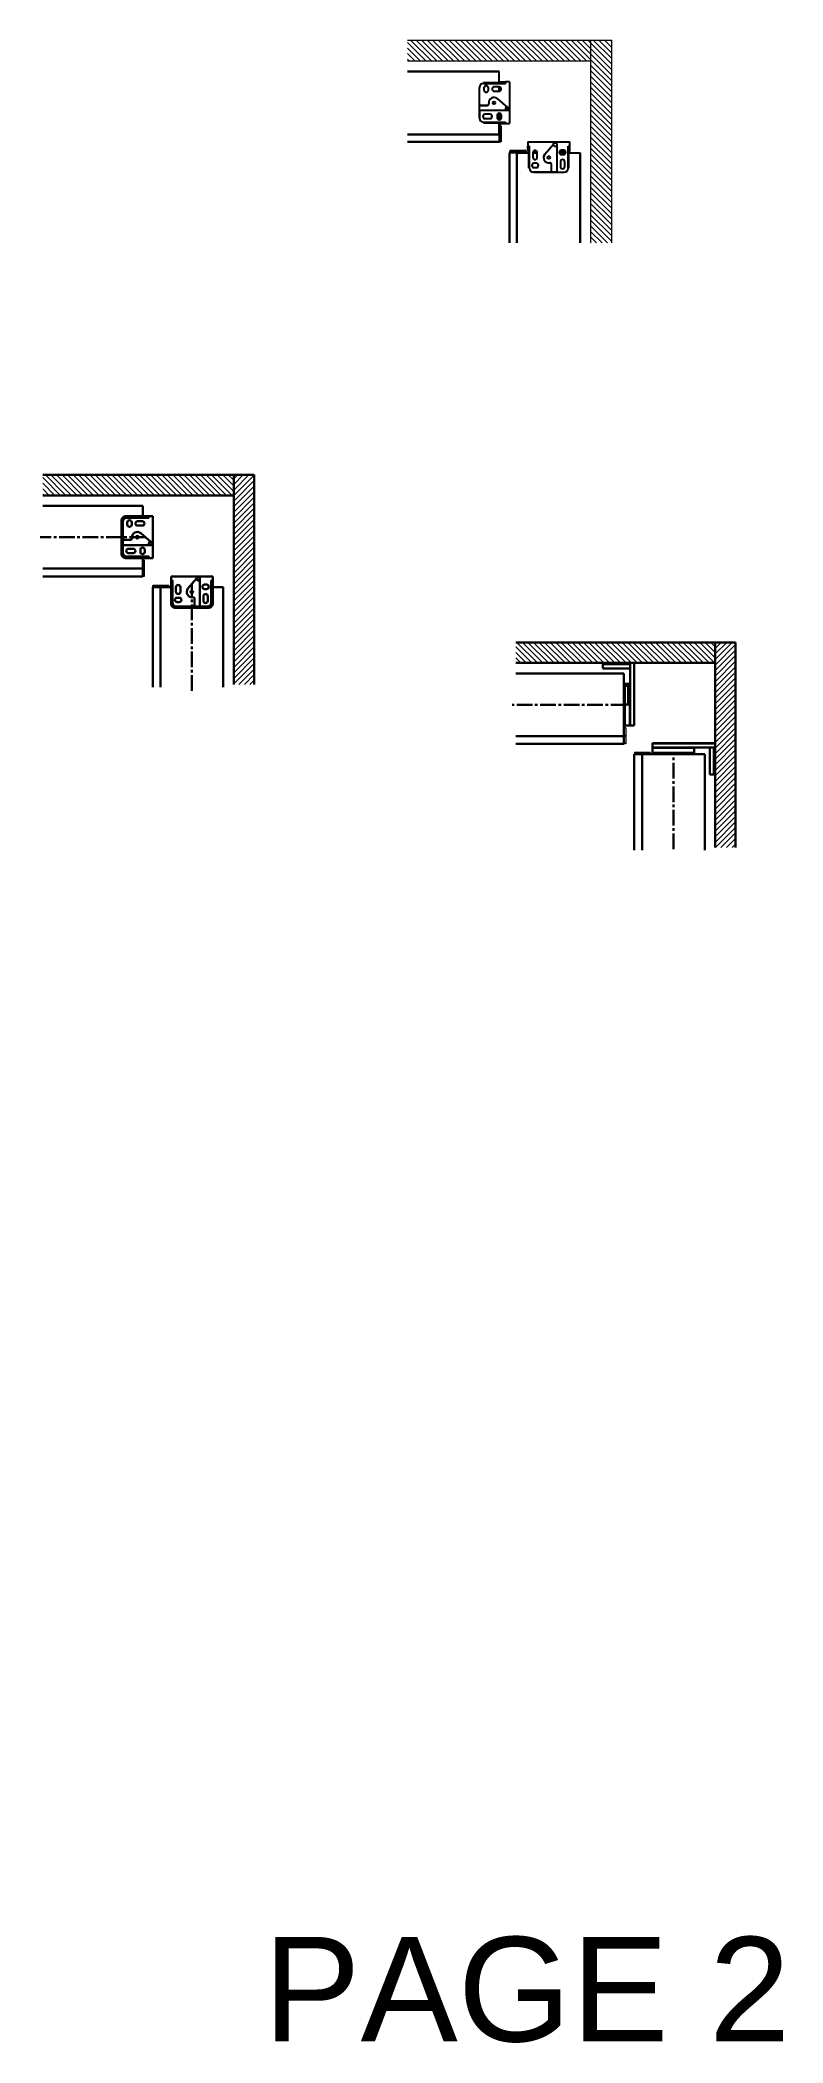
# Model space of a CAD drawing. Header units: inches. Extents: x 400 to 591, y -105 to 194.
# Drawn here: x 555.2 to 590.8, y -10.5 to 85.3 of the extents above; entities that cross this region are included whole.
import ezdxf

# ---------------------------------------------------------------- set-up
doc = ezdxf.new("R2010")
doc.units = ezdxf.units.IN
doc.header["$MEASUREMENT"] = 0
doc.linetypes.add('CENTER2', pattern=[1.125, 0.75, -0.125, 0.125, -0.125])
doc.linetypes.add('HIDDEN', pattern=[0.2, 0.1, -0.1])
for name, color, linetype in [('02__PRT_ALL_AXES', 7, 'Continuous'), ('07__PRT_ALL_ROUNDS', 7, 'Continuous'), ('08_PRT_ALL_FEATURES', 7, 'Continuous')]:
    doc.layers.add(name, color=color, linetype=linetype)
for name, color, linetype, lineweight in [('CENTERLINE', 7, 'CENTER2', 30), ('FABRIC-ROLL', 7, 'Continuous', 30), ('HEMBAR-ENDCAP', 7, 'Continuous', 9), ('SHADE-BRACKET', 7, 'Continuous', 30), ('STRUCTURE-SUB-STRUCTURE_THICK', 7, 'Continuous', 30), ('STRUCTURE-SUB-STRUCTURE_THIN', 7, 'Continuous', 9)]:
    doc.layers.add(name, color=color, linetype=linetype, lineweight=lineweight)
doc.styles.get("Standard").update_dxf_attribs({"font": 'arial.ttf'})

msp = doc.modelspace()

# ---------------------------------------------------------------- texts
at = {"layer": 'STRUCTURE-SUB-STRUCTURE_THIN', "insert": (565.933025, -5.478554), "char_height": 5, "attachment_point": 1}
msp.add_mtext_dynamic_manual_height_columns('PAGE 2', width=35.27381592, gutter_width=1, heights=[0], dxfattribs=at)

# ---------------------------------------------------------------- blocks, each defined once
blk = doc.blocks.new('*U28')
at = {"layer": 'CENTERLINE', "color": 0, "linetype": 'CENTER2', "transparency": 16777216}
blk.add_line((2.732, 0), (-2.732, 0), dxfattribs=at)
blk = doc.blocks.new('*U29')
at = {"layer": 'CENTERLINE', "color": 0, "linetype": 'CENTER2', "transparency": 16777216}
blk.add_line((0, -2.328), (0, 2.328), dxfattribs=at)
blk = doc.blocks.new('*U55')
at = {"layer": 'CENTERLINE', "color": 0, "linetype": 'CENTER2', "transparency": 16777216}
blk.add_line((2.385, 0), (-2.65, 0), dxfattribs=at)

# ---------------------------------------------------------------- hatches: boundary and pattern name
at = {"layer": 'STRUCTURE-SUB-STRUCTURE_THIN', "linetype": 'HIDDEN', "transparency": 33554559}
h = msp.add_hatch(dxfattribs=at)
h.set_pattern_fill('ANSI31', color=256, scale=1.5, angle=90)
h.set_pattern_definition([(135, (-0.93026, 0), (-0.13258252, -0.13258252), [])])
h.paths.add_polyline_path([(581.605834, 85.286519), (572.838852, 85.286519), (572.838852, 84.286519), (581.605834, 84.286519)])
h.paths.add_polyline_path([(582.605834, 85.286519), (581.605834, 85.286519), (581.605834, 75.585568), (582.605834, 75.585568)])
at = {"layer": 'STRUCTURE-SUB-STRUCTURE_THIN', "transparency": 33554559}
h = msp.add_hatch(dxfattribs=at)
h.set_pattern_fill('ANSI31', color=256, scale=1.5, angle=90)
h.set_pattern_definition([(135, (1.00983, 0.87814), (-0.13258252, -0.13258252), [])])
h.paths.add_polyline_path([(555.374905, 64.481415), (555.374905, 64.101389), (555.374905, 63.5), (564.518585, 63.5), (564.518585, 64.481415)])
h = msp.add_hatch(dxfattribs=at)
h.set_pattern_fill('ANSI31', color=256, scale=1.5)
h.set_pattern_definition([(45, (1.00983, 0.87814), (-0.13258252, 0.13258252), [])])
h.paths.add_polyline_path([(564.518585, 54.455221), (564.687713, 54.456091), (565.5, 54.455221), (565.5, 64.481415), (564.518585, 64.481415)])
h = msp.add_hatch(dxfattribs=at)
h.set_pattern_fill('ANSI31', color=256, scale=1.5, angle=90)
h.paths.add_polyline_path([(587.567072, 55.481814), (587.567072, 56.463229), (578.025564, 56.463229), (578.025564, 56.429366), (578.025564, 55.7137), (578.025564, 55.481814)])
h = msp.add_hatch(dxfattribs=at)
h.set_pattern_fill('ANSI31', color=256, scale=1.5)
h.paths.add_polyline_path([(587.567072, 46.645442), (588.548487, 46.645442), (588.548487, 47.08462), (588.548487, 56.463229), (587.567072, 56.463229)])

# ---------------------------------------------------------------- linework, layer by layer
at = {"layer": '02__PRT_ALL_AXES', "color": 7}
for p, q in [((577.220611, 83.249019), (577.220611, 83.786519)), ((577.220611, 82.837769), (577.220611, 83.047769)), ((577.220611, 81.477114), (577.220611, 81.783425)), ((577.220611, 80.786519), (577.220611, 81.324019)), ((578.105834, 79.896132), (578.643334, 79.896132)), ((578.844584, 79.896132), (579.054042, 79.896132)), ((580.109608, 79.896132), (580.414559, 79.896132)), ((580.568334, 79.896132), (581.105833, 79.896132))]:
    msp.add_line(p, q, dxfattribs=at)
for centre in [(576.980827, 82.286519), (579.605834, 79.661509)]:
    msp.add_circle(centre, 0.0625, dxfattribs=at)
at = {"layer": '07__PRT_ALL_ROUNDS', "color": 7}
for p, q in [((576.477284, 83.247019), (576.477284, 83.211519)), ((577.238111, 83.045329), (577.238111, 82.84021)), ((577.280827, 83.286516), (577.280827, 83.249019)), ((577.280827, 83.026988), (577.280827, 82.858551)), ((577.520827, 83.286516), (577.520827, 83.249019)), ((577.238111, 81.78381), (577.238111, 81.476728)), ((576.477284, 81.326019), (576.477284, 81.361519)), ((577.280827, 81.286522), (577.280827, 81.324019)), ((577.280827, 81.315862), (577.520827, 81.315862)), ((577.520827, 81.286522), (577.520827, 81.324019)), ((578.605837, 80.201509), (578.643334, 80.201509)), ((578.605837, 79.961509), (578.643334, 79.961509)), ((578.865365, 79.961509), (579.033803, 79.961509)), ((580.568334, 80.201509), (580.605832, 80.201509)), ((580.568334, 79.961509), (580.605832, 79.961509)), ((580.576492, 79.961509), (580.576492, 80.201509)), ((578.645334, 79.157967), (578.680834, 79.157967)), ((580.566334, 79.157967), (580.530834, 79.157967))]:
    msp.add_line(p, q, dxfattribs=at)
at = {"layer": '07__PRT_ALL_ROUNDS', "color": 8}
for p, q in [((577.650827, 81.999019), (577.650827, 82.058563)), ((580.594182, 79.961509), (580.594182, 80.201509))]:
    msp.add_line(p, q, dxfattribs=at)
at = {"layer": '08_PRT_ALL_FEATURES', "color": 7}
for p, q in [((576.280827, 81.549519), (576.280827, 83.023519)), ((576.282827, 82.163519), (576.282827, 83.023519)), ((576.468827, 83.211519), (577.530827, 83.211519)), ((576.468827, 83.209519), (577.532827, 83.209519)), ((576.479284, 83.249019), (576.477284, 83.247019)), ((576.477284, 83.247019), (577.530827, 83.247019)), ((576.479296, 83.249019), (577.530827, 83.249019)), ((576.500827, 82.992269), (576.500827, 82.893269)), ((576.562827, 83.247019), (576.563435, 83.249019)), ((576.562827, 83.247019), (576.562827, 83.211519)), ((576.710827, 82.893269), (576.710827, 82.992269)), ((577.219577, 83.047769), (576.992077, 83.047769)), ((576.992077, 82.837769), (577.219577, 82.837769)), ((577.142877, 82.476887), (577.630827, 82.061519)), ((577.144174, 82.47841), (577.631567, 82.063516)), ((577.228111, 82.838893), (577.228111, 83.046646)), ((577.280827, 83.286519), (577.520827, 83.286519)), ((577.530827, 83.284519), (577.532827, 83.286519)), ((577.530827, 83.284519), (577.530827, 83.211519)), ((577.532827, 83.209519), (577.530827, 83.211519)), ((577.531827, 83.285519), (577.532827, 83.284519)), ((577.728827, 83.286519), (577.532827, 83.286519)), ((577.532827, 83.284519), (577.532827, 83.209519)), ((577.728827, 83.284519), (577.532827, 83.284519)), ((577.728827, 83.286519), (577.730827, 83.284519)), ((577.728827, 83.284519), (577.729827, 83.285519)), ((577.728827, 83.284519), (577.728827, 81.288519)), ((577.730827, 83.284519), (577.730827, 81.288519)), ((576.280827, 82.161519), (576.282827, 82.163519)), ((576.280827, 82.161519), (576.661511, 82.161519)), ((576.280827, 81.909519), (576.282827, 81.911519)), ((576.281827, 81.910519), (576.282827, 81.909519)), ((576.282827, 82.163519), (576.661511, 82.163519)), ((576.282827, 81.911519), (576.282827, 82.161519)), ((577.630827, 81.911519), (576.282827, 81.911519)), ((576.282827, 81.909519), (576.282827, 81.549519)), ((577.630827, 81.909519), (576.282827, 81.909519)), ((576.781577, 81.735269), (576.554077, 81.735269)), ((576.554077, 81.525269), (576.781577, 81.525269)), ((577.125827, 81.679769), (577.125827, 81.580769)), ((577.228111, 81.476127), (577.228111, 81.784412)), ((577.280827, 81.771738), (577.280827, 81.488801)), ((577.282827, 81.770909), (577.282827, 81.48963)), ((577.335827, 81.580769), (577.335827, 81.679769)), ((577.670827, 81.999019), (577.610827, 81.999019)), ((577.670827, 81.999019), (577.670827, 82.049377)), ((577.680827, 82.04236), (577.680827, 81.930685)), ((576.468827, 81.363519), (577.530827, 81.363519)), ((576.468827, 81.361519), (577.530827, 81.361519)), ((576.477284, 81.326019), (577.530827, 81.326019)), ((576.479284, 81.324019), (576.477284, 81.326019)), ((576.479296, 81.324019), (577.530827, 81.324019)), ((576.562827, 81.361519), (576.562827, 81.326019)), ((576.562827, 81.326019), (576.563435, 81.324019)), ((577.235611, 81.152519), (577.220611, 81.152519)), ((577.310611, 80.821519), (577.220611, 80.821519)), ((577.310611, 80.777519), (577.220611, 80.777519)), ((577.235611, 81.181519), (577.235611, 80.417519)), ((577.310611, 81.181519), (577.235611, 81.181519)), ((577.310611, 81.174519), (577.235611, 81.174519)), ((577.280827, 81.286519), (577.520827, 81.286519)), ((577.310611, 81.181519), (577.310611, 80.417519)), ((577.530827, 81.363519), (577.530827, 81.288519)), ((577.530827, 81.288519), (577.728827, 81.288519)), ((577.530827, 81.288519), (577.532827, 81.286519)), ((577.532827, 81.286519), (577.728827, 81.286519)), ((577.728827, 81.286519), (577.730827, 81.288519)), ((577.728827, 81.288519), (577.729827, 81.287519)), ((577.310611, 80.424519), (577.235611, 80.424519)), ((577.310611, 80.417519), (577.235611, 80.417519)), ((578.105834, 79.896132), (577.730834, 79.896132)), ((577.736834, 79.986132), (577.736834, 79.911132)), ((578.500834, 79.986132), (577.736834, 79.986132)), ((578.500834, 79.911132), (577.736834, 79.911132)), ((577.743834, 79.986132), (577.743834, 79.911132)), ((577.751705, 79.901132), (577.751705, 79.896132)), ((577.796834, 79.911132), (577.796834, 79.896132)), ((578.096834, 79.986132), (578.096834, 79.896132)), ((578.140834, 79.986132), (578.140834, 79.896132)), ((578.471834, 79.911132), (578.471834, 79.896132)), ((578.493834, 79.986132), (578.493834, 79.911132)), ((578.500834, 79.986132), (578.500834, 79.911132)), ((578.605834, 80.409509), (578.607834, 80.411509)), ((578.605834, 80.409509), (578.605834, 80.213509)), ((578.607834, 80.211509), (578.605834, 80.213509)), ((578.605834, 79.961509), (578.605834, 80.201509)), ((578.607834, 80.409509), (578.606834, 80.410509)), ((578.606834, 80.212509), (578.607834, 80.213509)), ((578.607834, 80.411509), (580.603834, 80.411509)), ((578.607834, 80.409509), (580.603834, 80.409509)), ((578.607834, 80.409509), (578.607834, 80.213509)), ((578.607834, 80.213509), (578.682834, 80.213509)), ((578.607834, 80.211509), (578.680834, 80.211509)), ((578.643334, 79.159978), (578.643334, 80.211509)), ((578.645334, 79.157967), (578.645334, 80.211509)), ((578.682834, 80.213509), (578.680834, 80.211509)), ((578.680834, 79.149509), (578.680834, 80.211509)), ((578.682834, 79.149509), (578.682834, 80.213509)), ((578.844584, 79.900259), (578.844584, 79.672759)), ((579.054584, 79.672759), (579.054584, 79.900259)), ((579.413944, 79.824856), (579.828838, 80.31225)), ((579.415467, 79.82356), (579.830834, 80.311509)), ((579.893334, 80.351509), (579.842976, 80.351509)), ((579.849993, 80.361509), (579.961668, 80.361509)), ((579.980834, 80.311509), (579.980834, 78.963509)), ((579.982834, 80.311509), (579.982834, 78.963509)), ((580.120616, 79.961509), (580.403552, 79.961509)), ((580.121444, 79.963509), (580.402724, 79.963509)), ((580.311584, 80.016509), (580.212584, 80.016509)), ((580.212584, 79.806509), (580.311584, 79.806509)), ((580.528834, 80.211509), (580.603834, 80.211509)), ((580.528834, 79.149509), (580.528834, 80.211509)), ((580.530834, 79.149509), (580.530834, 80.211509)), ((580.566334, 79.157967), (580.566334, 80.211509)), ((580.568334, 79.159978), (580.568334, 80.211509)), ((580.605834, 80.409509), (580.603834, 80.411509)), ((580.603834, 80.409509), (580.604834, 80.410509)), ((580.603834, 80.211509), (580.603834, 80.409509)), ((580.603834, 80.211509), (580.605834, 80.213509)), ((580.605834, 80.213509), (580.605834, 80.409509)), ((580.605834, 79.961509), (580.605834, 80.201509)), ((578.645334, 79.243509), (578.643334, 79.244118)), ((578.643334, 79.159967), (578.645334, 79.157967)), ((578.645334, 79.243509), (578.680834, 79.243509)), ((579.728834, 78.963509), (578.868834, 78.963509)), ((578.868834, 78.961509), (580.342834, 78.961509)), ((578.999084, 79.391509), (578.900084, 79.391509)), ((578.900084, 79.181509), (578.999084, 79.181509)), ((579.728834, 78.963509), (579.728834, 79.342194)), ((579.730834, 78.961509), (579.728834, 78.963509)), ((579.730834, 78.961509), (579.730834, 79.342194)), ((579.980834, 78.963509), (579.730834, 78.963509)), ((579.982834, 78.961509), (579.980834, 78.963509)), ((579.981834, 78.962509), (579.982834, 78.963509)), ((579.982834, 78.963509), (580.342834, 78.963509)), ((580.157084, 79.462259), (580.157084, 79.234759)), ((580.367084, 79.234759), (580.367084, 79.462259)), ((580.530834, 79.243509), (580.566334, 79.243509)), ((580.566334, 79.243509), (580.568334, 79.244118)), ((580.568334, 79.159967), (580.566334, 79.157967))]:
    msp.add_line(p, q, dxfattribs=at)
at = {"layer": '08_PRT_ALL_FEATURES', "color": 8}
for p, q in [((576.280827, 83.023519), (576.282827, 83.023519)), ((576.468827, 83.211519), (576.468827, 83.209519)), ((576.480614, 83.249019), (576.479501, 83.247019)), ((576.479501, 83.247019), (576.479501, 83.211519)), ((577.144174, 82.47841), (577.142877, 82.476887)), ((576.282827, 81.549519), (576.280827, 81.549519)), ((576.661511, 82.163519), (576.661511, 82.161519)), ((576.732048, 82.246357), (576.734023, 82.246676)), ((577.630827, 81.909519), (577.630827, 81.911519)), ((576.468827, 81.363519), (576.468827, 81.361519)), ((576.479501, 81.326019), (576.479501, 81.361519)), ((576.480614, 81.324019), (576.479501, 81.326019)), ((577.771705, 79.896132), (577.771705, 79.901132)), ((577.791834, 79.896132), (577.791834, 79.901132)), ((578.087834, 79.986132), (578.087834, 79.911132)), ((579.413944, 79.824856), (579.415467, 79.82356)), ((579.840297, 80.276311), (579.840297, 80.2792)), ((579.982834, 80.311509), (579.980834, 80.311509)), ((578.643334, 79.161296), (578.645334, 79.160183)), ((578.645334, 79.160183), (578.680834, 79.160183)), ((578.680834, 79.149509), (578.682834, 79.149509)), ((578.868834, 78.961509), (578.868834, 78.963509)), ((579.645996, 79.412731), (579.645678, 79.414705)), ((579.728834, 79.342194), (579.730834, 79.342194)), ((580.342834, 78.963509), (580.342834, 78.961509)), ((580.528834, 79.149509), (580.530834, 79.149509)), ((580.566334, 79.160183), (580.530834, 79.160183)), ((580.568334, 79.161296), (580.566334, 79.160183))]:
    msp.add_line(p, q, dxfattribs=at)
at = {"layer": '08_PRT_ALL_FEATURES', "color": 7}
for centre, radius, start, end in [((576.468827, 83.023519), 0.188, 90, 180), ((576.468827, 83.023519), 0.186, 90, 180), ((576.605827, 82.992269), 0.105, 0, 180), ((576.605827, 82.893269), 0.105, 180, 0), ((576.980827, 82.286519), 0.252, 49.59390364, 189.17060556), ((576.980827, 82.286519), 0.25, 49.59390364, 189.17060556), ((576.992077, 82.942769), 0.105, 90, 270), ((577.219577, 82.942769), 0.105, 270, 90), ((576.468827, 81.549519), 0.188, 180, 270), ((576.468827, 81.549519), 0.186, 180, 270), ((576.554077, 81.630269), 0.105, 90, 270), ((576.661511, 82.23497), 0.07345, 270, 9.17060556), ((576.661511, 82.23497), 0.07145, 270, 9.17060556), ((576.781577, 81.630269), 0.105, 270, 90), ((577.230827, 81.679769), 0.105, 0, 180), ((577.230827, 81.580769), 0.105, 180, 0), ((577.630828, 81.986519), 0.1, 104.76684356, 228.59005251), ((578.046535, 81.908536), 0.442963, 159.52065163, 159.79606034), ((578.949584, 79.900259), 0.105, 0, 180), ((578.949584, 79.672759), 0.105, 180, 0), ((579.605834, 79.661509), 0.252, 139.59390364, 279.17060556), ((579.605834, 79.661509), 0.25, 139.59390364, 279.17060556), ((579.905835, 80.31151), 0.1, 194.76684356, 318.59005251), ((579.983817, 80.727217), 0.442963, 249.52065163, 249.79606034), ((580.212584, 79.911509), 0.105, 90, 270), ((580.262084, 79.462259), 0.105, 0, 180), ((580.311584, 79.911509), 0.105, 270, 90), ((578.868834, 79.149509), 0.188, 180, 270), ((578.868834, 79.149509), 0.186, 180, 270), ((578.900084, 79.286509), 0.105, 90, 270), ((578.999084, 79.286509), 0.105, 270, 90), ((579.657384, 79.342194), 0.07345, 0, 99.17060556), ((579.657384, 79.342194), 0.07145, 0, 99.17060556), ((580.262084, 79.234759), 0.105, 180, 0), ((580.342834, 79.149509), 0.188, 270, 0), ((580.342834, 79.149509), 0.186, 270, 0)]:
    msp.add_arc(centre, radius, start, end, dxfattribs=at)
for points in [[(577.631567, 82.063516), (577.636582, 82.063468), (577.646632, 82.062382), (577.661083, 82.057863), (577.674382, 82.050613), (577.686017, 82.040919), (577.695544, 82.029145), (577.702598, 82.015743), (577.706912, 82.001226), (577.70832, 81.986147), (577.706767, 81.971081), (577.702313, 81.956606), (577.69513, 81.943273), (577.685491, 81.931591), (577.673763, 81.92201), (577.660395, 81.914888), (577.645902, 81.910508), (577.635842, 81.909519), (577.630827, 81.909519)], [(579.828838, 80.31225), (579.828886, 80.317264), (579.829972, 80.327314), (579.83449, 80.341765), (579.841741, 80.355064), (579.851434, 80.3667), (579.863208, 80.376226), (579.87661, 80.38328), (579.891127, 80.387594), (579.906207, 80.389002), (579.921272, 80.387449), (579.935747, 80.382995), (579.94908, 80.375813), (579.960762, 80.366173), (579.970343, 80.354446), (579.977466, 80.341077), (579.981845, 80.326584), (579.982834, 80.316524), (579.982834, 80.311509)]]:
    msp.add_open_spline(points, degree=3, knots=[0, 0, 0, 0, 0.062481047, 0.125009523, 0.187498146, 0.250000851, 0.312501797, 0.375001214, 0.437501, 0.500001743, 0.562502477, 0.62500218, 0.687501665, 0.750002643, 0.812504856, 0.874994456, 0.937521332, 1, 1, 1, 1], dxfattribs=at)
at = {"layer": 'CENTERLINE', "color": 7, "linetype": 'CENTER2'}
msp.add_line((562.518585, 54.147529), (562.518585, 59.234834), dxfattribs=at)
at = {"layer": 'FABRIC-ROLL'}
for p, q in [((577.220611, 83.786519), (572.838852, 83.786519)), ((581.105834, 75.585568), (581.105834, 79.896132))]:
    msp.add_line(p, q, dxfattribs=at)
at = {"layer": 'FABRIC-ROLL', "linetype": 'Continuous'}
for p, q in [((572.838852, 80.762368), (577.220611, 80.762368)), ((572.838852, 80.422467), (577.220611, 80.422467)), ((577.730834, 79.896132), (577.730834, 75.585568)), ((578.081683, 79.896132), (578.081683, 75.585568)), ((560.163372, 63), (555.374905, 63)), ((560.163372, 62.499997), (560.163372, 63)), ((560.163372, 59.625), (560.163372, 60.500003)), ((560.163372, 60), (555.374905, 60)), ((560.163372, 59.625), (555.374905, 59.625)), ((583.199356, 54.981814), (578.025564, 54.981814)), ((583.199356, 51.606814), (583.199356, 54.981813)), ((578.025564, 51.981814), (583.199356, 51.981814)), ((578.025564, 51.606814), (583.199356, 51.606814)), ((583.692071, 51.113182), (583.692071, 46.520442)), ((587.067071, 51.113182), (583.692071, 51.113182)), ((584.067071, 51.113182), (584.067071, 46.520442)), ((587.067071, 46.520442), (587.067071, 51.113182))]:
    msp.add_line(p, q, dxfattribs=at)
at = {"layer": 'FABRIC-ROLL', "linetype": 'Continuous', "ltscale": 2}
for p, q in [((560.643585, 54.330221), (560.643585, 59.101501)), ((561.518588, 59.101501), (560.643585, 59.101501)), ((561.018585, 54.330221), (561.018585, 59.101501)), ((564.018582, 59.101501), (563.518582, 59.101501)), ((564.018585, 54.330221), (564.018585, 59.101501))]:
    msp.add_line(p, q, dxfattribs=at)
at = {"layer": 'HEMBAR-ENDCAP', "linetype": 'Continuous'}
for p, q in [((560.178372, 59.632394), (560.178372, 60.396394)), ((560.178372, 60.396394), (560.253372, 60.396394)), ((560.178372, 60.389394), (560.253372, 60.389394)), ((560.253372, 59.632394), (560.253372, 60.396394)), ((560.163372, 60.367394), (560.178372, 60.367394)), ((560.253372, 60.036394), (560.163372, 60.036394)), ((560.163372, 59.992394), (560.253372, 59.992394)), ((560.163372, 59.692394), (560.178372, 59.692394)), ((560.178372, 59.647265), (560.163372, 59.647265)), ((560.178372, 59.639394), (560.253372, 59.639394)), ((560.253372, 59.632394), (560.178372, 59.632394)), ((583.214356, 52.349207), (583.199356, 52.349207)), ((583.289356, 52.018207), (583.199356, 52.018207)), ((583.289356, 51.974207), (583.199356, 51.974207)), ((583.214356, 52.378207), (583.214356, 51.614207)), ((583.289356, 52.378207), (583.214356, 52.378207)), ((583.289356, 52.371207), (583.214356, 52.371207)), ((583.289356, 52.378207), (583.289356, 51.614207)), ((583.214356, 51.674207), (583.199356, 51.674207)), ((583.214356, 51.629079), (583.199356, 51.629079)), ((583.289356, 51.621207), (583.214356, 51.621207)), ((583.289356, 51.614207), (583.214356, 51.614207)), ((583.699465, 51.203182), (583.699465, 51.128182)), ((584.463465, 51.203182), (583.699465, 51.203182)), ((584.463465, 51.128182), (583.699465, 51.128182)), ((583.706465, 51.203182), (583.706465, 51.128182)), ((583.714336, 51.128182), (583.714336, 51.113182)), ((583.759465, 51.128182), (583.759465, 51.113182)), ((584.059465, 51.203182), (584.059465, 51.113182)), ((584.103465, 51.203182), (584.103465, 51.113182)), ((584.434465, 51.128182), (584.434465, 51.113182)), ((584.456465, 51.203182), (584.456465, 51.128182)), ((584.463465, 51.203182), (584.463465, 51.128182))]:
    msp.add_line(p, q, dxfattribs=at)
at = {"layer": 'HEMBAR-ENDCAP', "linetype": 'Continuous', "ltscale": 2}
for p, q in [((560.650979, 59.116501), (560.650979, 59.191501)), ((561.414979, 59.191501), (560.650979, 59.191501)), ((560.650979, 59.116501), (561.414979, 59.116501)), ((560.657979, 59.116501), (560.657979, 59.191501)), ((560.66585, 59.116501), (560.66585, 59.101501)), ((560.710979, 59.101501), (560.710979, 59.116501)), ((561.010979, 59.191501), (561.010979, 59.101501)), ((561.054979, 59.101501), (561.054979, 59.191501)), ((561.385979, 59.116501), (561.385979, 59.101501)), ((561.407979, 59.116501), (561.407979, 59.191501)), ((561.414979, 59.191501), (561.414979, 59.116501))]:
    msp.add_line(p, q, dxfattribs=at)
at = {"layer": 'SHADE-BRACKET', "linetype": 'Continuous'}
for p, q in [((559.156088, 60.688), (559.156088, 62.312)), ((559.344088, 62.5), (560.456088, 62.5)), ((559.374088, 62.43), (559.374088, 62.435909)), ((559.374088, 62.43), (560.206088, 62.43)), ((559.394088, 62.425), (560.448088, 62.425)), ((559.394088, 62.423), (560.448088, 62.423)), ((559.402545, 62.43), (559.402545, 62.425)), ((559.488088, 62.425), (559.488088, 62.43)), ((560.456088, 62.47), (560.206088, 62.43)), ((560.396718, 62.460501), (560.448088, 62.460501)), ((560.409213, 62.4625), (560.448088, 62.4625)), ((560.425088, 62.4625), (560.425088, 62.46504)), ((560.456088, 62.433), (560.456088, 62.5)), ((560.458088, 62.5), (560.456088, 62.498)), ((560.458088, 62.498), (560.457088, 62.499)), ((560.458088, 62.5), (560.654088, 62.5)), ((560.458088, 62.433), (560.458088, 62.498)), ((560.458088, 62.498), (560.654088, 62.498)), ((560.656088, 62.498), (560.654088, 62.5)), ((560.655088, 62.499), (560.654088, 62.498)), ((560.654088, 60.502), (560.654088, 62.498)), ((560.656088, 60.502), (560.656088, 62.498)), ((559.186088, 60.718), (559.186088, 62.282)), ((559.206088, 60.763), (559.206088, 62.237)), ((559.586772, 61.375), (559.206088, 61.375)), ((559.208088, 61.125), (559.208088, 62.237)), ((559.426088, 62.10675), (559.426088, 62.20575)), ((559.636088, 62.20575), (559.636088, 62.10675)), ((559.917338, 62.26125), (560.144838, 62.26125)), ((560.144838, 62.05125), (559.917338, 62.05125)), ((560.556088, 61.275), (560.068138, 61.690367)), ((559.208088, 61.125), (559.206088, 61.123)), ((559.20809, 61.122998), (559.207088, 61.124)), ((559.208088, 61.125), (560.556088, 61.125)), ((559.208088, 60.763), (559.208088, 61.122998)), ((559.208088, 61.122998), (560.556085, 61.122998)), ((560.456088, 60.5), (559.344088, 60.5)), ((559.374088, 60.564091), (559.374088, 60.57)), ((559.374088, 60.57), (560.206088, 60.57)), ((560.448088, 60.577), (559.394088, 60.577)), ((560.448088, 60.575), (559.394088, 60.575)), ((559.402545, 60.57), (559.402545, 60.575)), ((559.479338, 60.94875), (559.706838, 60.94875)), ((559.706838, 60.73875), (559.479338, 60.73875)), ((559.488088, 60.57), (559.488088, 60.575)), ((560.051088, 60.79425), (560.051088, 60.89325)), ((560.206088, 60.57), (560.456088, 60.53)), ((560.261088, 60.89325), (560.261088, 60.79425)), ((560.448088, 60.539499), (560.396718, 60.539499)), ((560.448088, 60.5375), (560.409216, 60.5375)), ((560.425088, 60.53496), (560.425088, 60.5375)), ((560.456088, 60.5), (560.456088, 60.567)), ((560.458088, 60.5), (560.456088, 60.502)), ((560.457088, 60.501), (560.458088, 60.502)), ((560.458088, 60.502), (560.458088, 60.567)), ((560.654088, 60.502), (560.458088, 60.502)), ((560.654088, 60.5), (560.458088, 60.5)), ((560.656088, 60.502), (560.654088, 60.5)), ((560.655088, 60.501), (560.654088, 60.502)), ((582.192071, 55.421814), (582.192071, 55.221814)), ((583.492071, 55.421814), (582.192071, 55.421814)), ((583.492071, 55.221814), (582.192071, 55.221814)), ((582.242071, 55.421814), (582.242071, 55.479814)), ((583.492071, 52.483814), (583.492071, 55.479814)), ((583.494071, 52.481814), (583.494071, 55.479814)), ((583.690071, 55.479814), (583.690071, 52.481814)), ((583.692071, 55.479814), (583.692071, 52.483814)), ((583.199356, 53.968602), (583.242071, 53.957157)), ((583.242071, 52.48182), (583.242071, 54.481814)), ((583.242071, 54.481814), (583.482071, 54.481814)), ((583.482071, 54.455311), (583.242071, 54.455311)), ((583.482071, 54.437804), (583.242071, 54.437804)), ((583.244071, 54.389556), (583.242071, 54.387598)), ((583.244071, 53.499015), (583.244071, 54.400375)), ((583.397071, 54.389556), (583.244071, 54.389556)), ((583.397071, 53.499015), (583.397071, 54.406814)), ((583.397071, 54.40037), (583.407071, 54.40037)), ((583.407071, 54.38524), (583.397071, 54.38524)), ((583.397071, 54.362814), (583.482071, 54.362814)), ((583.407071, 54.362814), (583.407071, 54.40037)), ((583.407071, 54.38722), (583.437104, 54.38722)), ((583.437083, 54.362814), (583.4371, 54.38722)), ((583.482071, 52.48182), (583.482071, 54.481814)), ((583.492071, 54.419314), (583.482071, 54.419314)), ((583.242071, 53.481814), (583.199356, 53.481814)), ((583.231946, 52.83934), (583.231946, 52.723509)), ((583.242071, 53.499015), (583.482071, 53.499015)), ((583.492071, 52.966814), (583.482071, 52.966814)), ((583.242071, 52.481814), (583.482071, 52.481814)), ((583.492071, 52.483814), (583.494071, 52.481814)), ((583.690071, 52.481814), (583.494071, 52.481814)), ((583.692071, 52.483814), (583.690071, 52.481814)), ((584.569071, 51.636689), (584.567071, 51.634689)), ((584.567071, 51.634689), (584.567071, 51.438689)), ((584.567071, 51.634689), (587.565071, 51.634689)), ((584.569071, 51.436689), (584.567071, 51.438689)), ((587.565071, 51.438689), (584.567071, 51.438689)), ((584.567071, 51.186689), (584.567071, 51.426689)), ((584.567078, 51.426689), (586.567072, 51.426689)), ((584.567078, 51.186689), (586.567072, 51.186689)), ((584.569071, 51.636689), (587.565071, 51.636689)), ((587.565071, 51.436689), (584.569071, 51.436689)), ((584.703071, 51.426689), (584.703071, 51.436689)), ((584.807071, 51.177563), (584.807071, 51.186689)), ((584.94148, 51.159431), (584.821679, 51.162568)), ((584.857283, 51.132411), (584.857283, 51.113182)), ((585.052071, 51.436689), (585.052071, 51.426689)), ((585.261171, 51.171072), (585.261171, 51.113182)), ((585.567071, 51.113182), (585.567071, 51.186689)), ((586.153494, 51.186689), (586.153494, 51.113182)), ((586.504571, 51.436689), (586.504571, 51.426689)), ((586.567071, 51.186689), (586.567071, 51.426689)), ((587.307071, 50.136689), (587.307071, 51.436689)), ((587.507071, 50.136689), (587.507071, 51.436689)), ((587.507071, 50.136689), (587.307071, 50.136689)), ((587.565071, 50.186689), (587.507071, 50.186689))]:
    msp.add_line(p, q, dxfattribs=at)
at = {"layer": 'SHADE-BRACKET', "linetype": 'Continuous', "ltscale": 2}
for p, q in [((561.520585, 59.625), (561.518585, 59.623)), ((561.518585, 59.427), (561.518585, 59.623)), ((561.520585, 59.425), (561.518585, 59.427)), ((561.518585, 58.313), (561.518585, 59.425)), ((561.585585, 59.425), (561.518585, 59.425)), ((561.519585, 59.624), (561.520585, 59.623)), ((561.520585, 59.427), (561.519585, 59.426)), ((563.516585, 59.625), (561.520585, 59.625)), ((561.520585, 59.427), (561.520585, 59.623)), ((563.516585, 59.623), (561.520585, 59.623)), ((561.585585, 59.427), (561.520585, 59.427)), ((561.548585, 59.425), (561.588585, 59.175)), ((562.743585, 59.525), (562.328218, 59.03705)), ((562.893585, 58.177), (562.893585, 59.525)), ((562.895587, 58.177), (562.895587, 59.524997)), ((563.448585, 59.175), (563.488585, 59.425)), ((563.516585, 59.427), (563.451585, 59.427)), ((563.518585, 59.425), (563.451585, 59.425)), ((563.516585, 59.625), (563.518585, 59.623)), ((563.517585, 59.624), (563.516585, 59.623)), ((563.516585, 59.623), (563.516585, 59.427)), ((563.518585, 59.427), (563.516585, 59.425)), ((563.517585, 59.426), (563.516585, 59.427)), ((563.518585, 59.623), (563.518585, 59.427)), ((563.518585, 59.425), (563.518585, 58.313)), ((561.556085, 59.394), (561.553545, 59.394)), ((561.556085, 59.378125), (561.556085, 59.417)), ((561.558084, 59.36563), (561.558084, 59.417)), ((561.588585, 58.343), (561.588585, 59.175)), ((561.593585, 58.363), (561.593585, 59.417)), ((561.595585, 58.363), (561.595585, 59.417)), ((561.757335, 58.88625), (561.757335, 59.11375)), ((561.812835, 58.605), (561.911835, 58.605)), ((561.967335, 59.11375), (561.967335, 58.88625)), ((562.643585, 58.175), (562.643585, 58.555684)), ((563.069835, 58.44825), (563.069835, 58.67575)), ((563.125335, 59.23), (563.224335, 59.23)), ((563.224335, 59.02), (563.125335, 59.02)), ((563.279835, 58.67575), (563.279835, 58.44825)), ((563.441585, 59.417), (563.441585, 58.363)), ((563.443585, 59.417), (563.443585, 58.363)), ((563.448585, 58.343), (563.448585, 59.175)), ((563.479086, 59.417), (563.479086, 59.36563)), ((563.481085, 59.417), (563.481085, 59.378128)), ((563.483625, 59.394), (563.481085, 59.394)), ((561.588585, 58.343), (561.582676, 58.343)), ((561.593585, 58.457), (561.588585, 58.457)), ((561.588585, 58.371457), (561.593585, 58.371457)), ((563.330585, 58.125), (561.706585, 58.125)), ((563.300585, 58.155), (561.736585, 58.155)), ((562.893585, 58.177), (561.781585, 58.177)), ((563.255585, 58.175), (561.781585, 58.175)), ((561.911835, 58.395), (561.812835, 58.395)), ((562.895585, 58.175), (562.893585, 58.177)), ((562.895587, 58.177002), (562.894585, 58.176)), ((563.255585, 58.177), (562.895587, 58.177)), ((563.448585, 58.457), (563.443585, 58.457)), ((563.448585, 58.371457), (563.443585, 58.371457)), ((563.454494, 58.343), (563.448585, 58.343))]:
    msp.add_line(p, q, dxfattribs=at)
at = {"layer": 'SHADE-BRACKET', "linetype": 'Continuous'}
for centre, radius in [((559.906088, 61.5), 0.0625), ((560.556088, 61.2), 0.075)]:
    msp.add_circle(centre, radius, dxfattribs=at)
at = {"layer": 'SHADE-BRACKET', "linetype": 'Continuous', "ltscale": 2}
for centre, radius in [((562.818585, 59.525), 0.075), ((562.518585, 58.875), 0.0625)]:
    msp.add_circle(centre, radius, dxfattribs=at)
at = {"layer": 'SHADE-BRACKET', "linetype": 'Continuous'}
for centre, radius, start, end in [((559.344088, 62.312), 0.188, 90, 180), ((559.374088, 62.282), 0.188, 101.38801173, 180), ((559.394088, 62.237), 0.188, 89.99999944, 180), ((559.394088, 62.237), 0.186, 90.00000009, 179.99999994), ((559.343088, 62.435909), 0.031, 0, 101.38801173), ((559.531088, 62.20575), 0.105, 0, 180), ((560.448088, 62.4705), 0.008, 270, 337.5), ((560.448079, 62.470579), 0.010078, 270.05137379, 287.87222393), ((560.448088, 62.433), 0.01, 269.99999872, 359.99999956), ((560.448088, 62.433), 0.008, 269.99999988, 0), ((560.448109, 62.470457), 0.009953, 287.92160546, 305.46685215), ((560.448047, 62.470541), 0.010057, 305.47769753, 323.08333302), ((559.531088, 62.10675), 0.105, 180, 0), ((559.586772, 61.44845), 0.07345, 270, 9.17060557), ((559.906088, 61.5), 0.25, 49.59390365, 189.17060556), ((559.917338, 62.15625), 0.105, 90, 270), ((560.144838, 62.15625), 0.105, 270, 90), ((559.344088, 60.688), 0.188, 180, 270), ((559.374088, 60.718), 0.188, 180, 258.61198827), ((559.394088, 60.763), 0.188, 180, 270.00000015), ((559.394088, 60.763), 0.186, 180.00000006, 269.99999991), ((559.343088, 60.564091), 0.031, 258.61198827, 0), ((559.479338, 60.84375), 0.105, 90, 270), ((559.706838, 60.84375), 0.105, 270, 90), ((560.156088, 60.89325), 0.105, 0, 180), ((560.156088, 60.79425), 0.105, 180, 0), ((560.448088, 60.567), 0.01, 0.00000203, 90.00000096), ((560.448088, 60.567), 0.008, 0, 90.00000012), ((560.448088, 60.5295), 0.008, 22.5, 90), ((560.556088, 61.199999), 0.1, 104.76675928, 228.58969905), ((560.556088, 61.2), 0.077, 269.99785545, 91.71885322), ((583.14719, 52.8396), 0.084634, 51.44093093, 51.90910244), ((583.149206, 52.84068), 0.085091, 52.06984902, 53.73246614), ((583.147197, 52.839609), 0.084623, 51.05884322, 51.44086957), ((583.147096, 52.839485), 0.084783, 49.22585854, 51.05837938), ((583.14932, 52.840827), 0.084906, 51.42042195, 52.0694855), ((583.149272, 52.840768), 0.084981, 49.65024758, 51.41987185), ((583.146975, 52.83934), 0.084971, 359.99956802, 49.22754921), ((583.241948, 52.72351), 0.010001, 180.0110196, 272.01160773), ((584.822071, 51.177563), 0.015, 180, 268.5), ((584.827283, 51.132411), 0.03, 0, 88.49999988), ((585.537071, 51.165894), 0.03, 0, 43.89147788)]:
    msp.add_arc(centre, radius, start, end, dxfattribs=at)
at = {"layer": 'SHADE-BRACKET', "linetype": 'Continuous', "ltscale": 2}
for centre, radius, start, end in [((561.548085, 59.417), 0.008, 0, 67.5), ((561.548044, 59.41696), 0.010057, 35.47769753, 53.08333302), ((561.548128, 59.417021), 0.009953, 17.92160546, 35.46685215), ((561.548006, 59.416991), 0.010078, 0.05137378, 17.87222393), ((561.585585, 59.417), 0.01, 359.99999872, 89.99999956), ((561.585585, 59.417), 0.008, 359.99999988, 90), ((562.818586, 59.525), 0.1, 194.76675928, 318.58969905), ((562.818585, 59.525), 0.077, 359.99785545, 181.71885322), ((563.451585, 59.417), 0.01, 90.00000203, 180.00000096), ((563.451585, 59.417), 0.008, 90, 180.00000012), ((563.489085, 59.417), 0.008, 112.5, 180), ((561.812835, 58.5), 0.105, 90, 270), ((561.862335, 59.11375), 0.105, 0, 180), ((561.862335, 58.88625), 0.105, 180, 0), ((561.911835, 58.5), 0.105, 270, 90), ((562.518585, 58.875), 0.25, 139.59390365, 279.17060556), ((562.570135, 58.555684), 0.07345, 0, 99.17060557), ((563.125335, 59.125), 0.105, 90, 270), ((563.174835, 58.67575), 0.105, 0, 180), ((563.224335, 59.125), 0.105, 270, 90), ((561.706585, 58.313), 0.188, 180, 270), ((561.582676, 58.312), 0.031, 90, 191.38801173), ((561.736585, 58.343), 0.188, 191.38801173, 270), ((561.781585, 58.363), 0.188, 179.99999944, 270), ((561.781585, 58.363), 0.186, 180.00000009, 269.99999994), ((563.174835, 58.44825), 0.105, 180, 0), ((563.255585, 58.363), 0.188, 270, 0.00000016), ((563.255585, 58.363), 0.186, 270.00000006, 359.99999991), ((563.300585, 58.343), 0.188, 270, 348.61198827), ((563.330585, 58.313), 0.188, 270, 0), ((563.454494, 58.312), 0.031, 348.61198827, 90)]:
    msp.add_arc(centre, radius, start, end, dxfattribs=at)
at = {"layer": 'SHADE-BRACKET', "linetype": 'Continuous'}
for points, knots in [([(560.456088, 60.5355), (560.455625, 60.536117), (560.454552, 60.537246), (560.452601, 60.538526), (560.450406, 60.539319), (560.448858, 60.539499), (560.448088, 60.539499)], [0, 0, 0, 0, 0.249904652, 0.499985643, 0.750066507, 1, 1, 1, 1]), ([(583.437104, 54.38722), (583.440801, 54.388347), (583.455753, 54.392853), (583.470758, 54.397183), (583.482071, 54.40036)], [0, 0, 0, 0, 0.247493408, 1, 1, 1, 1]), ([(583.234302, 52.84091), (583.234289, 52.847018), (583.233269, 52.856225), (583.22997, 52.868018), (583.226553, 52.876563), (583.22223, 52.884689), (583.217058, 52.892307), (583.211091, 52.899323), (583.20663, 52.903548), (583.204293, 52.905533)], [0, 0, 0, 0, 0.249467044, 0.374469226, 0.499468963, 0.62452492, 0.749640957, 0.874799474, 1, 1, 1, 1]), ([(585.261648, 51.186826), (585.261659, 51.186191), (585.261674, 51.184909), (585.261667, 51.182968), (585.261617, 51.180996), (585.261519, 51.178999), (585.261401, 51.176982), (585.261246, 51.174269), (585.261171, 51.172227), (585.261171, 51.170863)], [0, 0, 0, 0, 0.11930405, 0.240873841, 0.364441306, 0.489735266, 0.616370582, 0.743907648, 1, 1, 1, 1])]:
    msp.add_open_spline(points, degree=3, knots=knots, dxfattribs=at)
at = {"layer": 'SHADE-BRACKET', "linetype": 'Continuous', "ltscale": 2}
msp.add_open_spline([(563.483085, 59.425), (563.482468, 59.424538), (563.481339, 59.423464), (563.480059, 59.421513), (563.479266, 59.419319), (563.479086, 59.417771), (563.479086, 59.417)], degree=3, knots=[0, 0, 0, 0, 0.249904652, 0.499985643, 0.750066507, 1, 1, 1, 1], dxfattribs=at)
at = {"layer": 'STRUCTURE-SUB-STRUCTURE_THICK', "linetype": 'Continuous'}
for p, q in [((555.374905, 64.481415), (565.5, 64.481415)), ((564.518585, 64.481415), (564.518585, 54.455221)), ((565.5, 64.481415), (565.5, 54.455221)), ((564.518585, 63.5), (555.374905, 63.5)), ((578.025564, 56.463229), (588.548487, 56.463229)), ((587.567072, 56.463229), (587.567072, 46.645442)), ((588.548487, 56.463229), (588.548487, 46.645442)), ((587.567072, 55.481814), (578.025564, 55.481814))]:
    msp.add_line(p, q, dxfattribs=at)
at = {"layer": 'STRUCTURE-SUB-STRUCTURE_THIN'}
for p, q in [((572.838852, 85.286519), (582.605834, 85.286519)), ((581.605834, 85.286519), (581.605834, 75.585568)), ((582.605834, 85.286519), (582.605834, 75.585568)), ((572.838852, 84.286519), (581.605834, 84.286519))]:
    msp.add_line(p, q, dxfattribs=at)

# ---------------------------------------------------------------- block references
at = {"layer": 'CENTERLINE', "linetype": 'CENTER2'}
for name, p in [('*U55', (557.89857, 61.5)), ('*U28', (580.585696, 53.481814)), ('*U29', (585.572358, 48.904888))]:
    msp.add_blockref(name, p, dxfattribs=at)

msp.set_redraw_order([(e.dxf.handle, doc.entitydb.next_handle()) for e in msp.query("TEXT MTEXT ATTDEF DIMENSION ARC_DIMENSION")])  # texts and dimensions are drawn at this point

doc.saveas('drawing.dxf')
